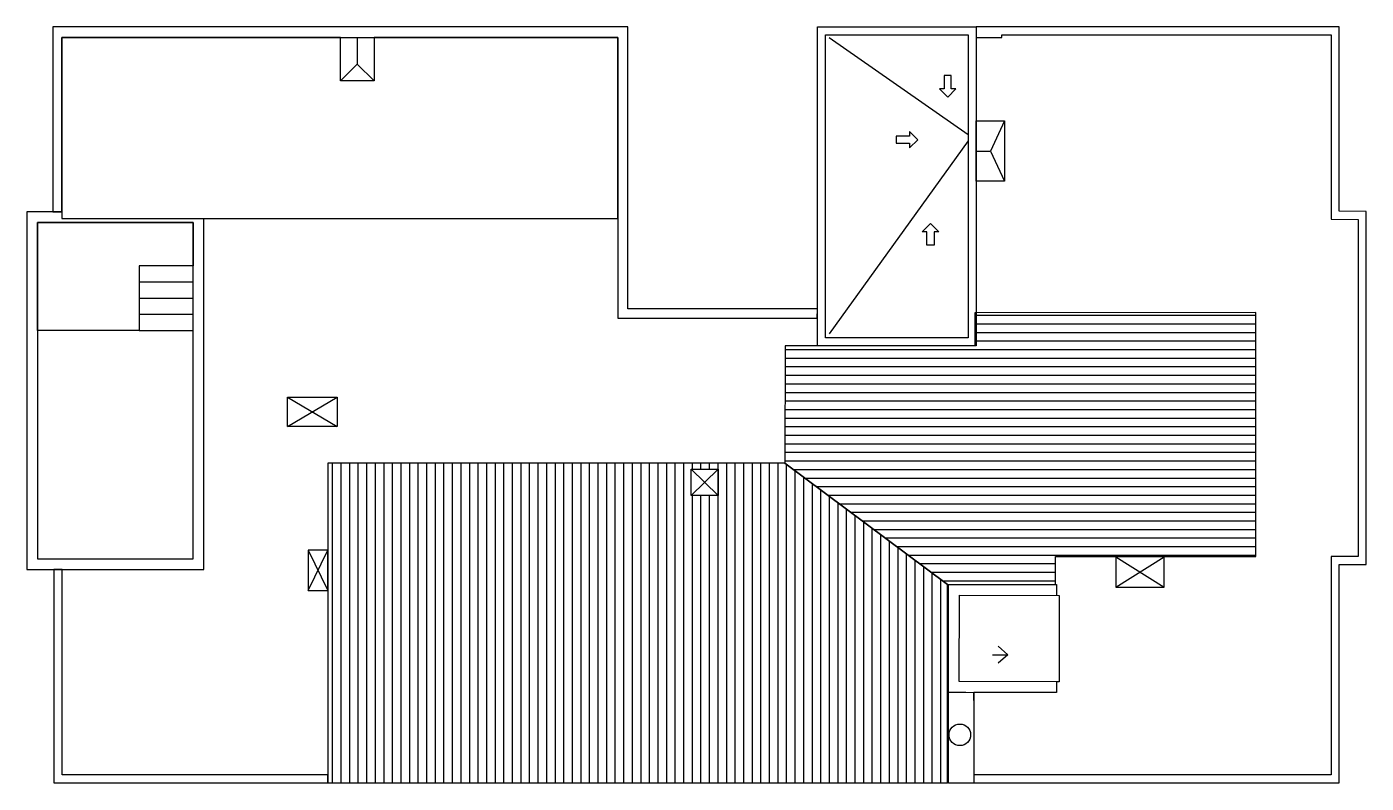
# Model space of a CAD drawing. Header units: metres. Extents: x 219 to 707, y -561 to -17.
# Drawn here: x 340.77 to 365.59, y -334.34 to -320.32 of the extents above; entities that cross this region are included whole.
import ezdxf

# ---------------------------------------------------------------- set-up
doc = ezdxf.new("R2010")
doc.units = ezdxf.units.M
doc.linetypes.add('CONTINUA', pattern=[0])
doc.linetypes.add('HIDDEN', pattern=[0.375, 0.25, -0.125])
for name, color, linetype in [('1', 1, 'Continuous'), ('2', 2, 'Continuous'), ('A-Proyección', 1, 'HIDDEN'), ('Metalico', 1, 'Continuous'), ('PISO', 251, 'Continuous'), ('SAN', 1, 'Continuous')]:
    doc.layers.add(name, color=color, linetype=linetype)

# ---------------------------------------------------------------- blocks, each defined once
blk = doc.blocks.new('bghst')
at = {"layer": 'SAN'}
for p, q in [((2788.516, 1345.669), (2788.516, 1345.561)), ((2788.516, 1345.396), (2788.516, 1345.288))]:
    blk.add_line(p, q, dxfattribs=at)
for points in [[(2788.516, 1345.561), (2788.205, 1345.561), (2788.205, 1345.396), (2788.516, 1345.396)], [(2788.516, 1345.288), (2788.707, 1345.478), (2788.516, 1345.669)]]:
    blk.add_lwpolyline(points, dxfattribs=at)

msp = doc.modelspace()

# ---------------------------------------------------------------- hatches: boundary and pattern name
at = {"layer": '1', "transparency": 33554687}
h = msp.add_hatch(dxfattribs=at)
h.set_pattern_fill('ANSI31', color=256, scale=0.05, angle=135)
h.set_pattern_definition([(180, (-19.96063, -24.99764), (-1e-17, -0.15875), [])])
h.paths.add_polyline_path([(357.923, -326.236), (357.923, -330.662), (359.826, -330.663), (359.826, -330.144), (363.541, -330.144), (363.541, -325.622), (358.331, -325.627), (358.331, -326.236)])
h = msp.add_hatch(dxfattribs=at)
h.set_pattern_fill('ANSI31', color=256, scale=0.05, angle=135)
h.set_pattern_definition([(180, (0.03937, -24.99764), (-1e-17, -0.15875), [])])
h.paths.add_polyline_path([(357.923, -326.236), (354.817, -326.239), (354.81, -328.413), (357.826, -330.662), (357.923, -330.662)])
h = msp.add_hatch(dxfattribs=at)
h.set_pattern_fill('ANSI31', color=256, scale=0.05, angle=45)
h.set_pattern_definition([(90, (0.03937, 0.00236), (-0.15875, 0), [])])
h.paths.add_polyline_path([(357.827, -334.337), (357.827, -330.662), (354.81, -328.413), (346.344, -328.413), (346.344, -334.338)])
h.paths.add_polyline_path([(353.575, -329.013), (353.078, -329.013), (353.078, -328.524), (353.575, -328.524)], flags=16)

# ---------------------------------------------------------------- linework, layer by layer
for p, q in [((358.947, -331.963), (358.763, -331.805)), ((358.659, -331.963), (358.947, -331.963)), ((358.947, -331.963), (358.763, -332.121))]:
    msp.add_line(p, q)
at = {"layer": '1'}
for p, q in [((355.635, -320.524), (358.206, -322.321, 0)), ((358.206, -322.44, 0), (355.635, -326.012, 0))]:
    msp.add_line(p, q, dxfattribs=at)
at = {"layer": '2', "color": 2}
for points in [[(357.923, -330.662), (359.826, -330.663), (359.826, -330.144), (363.541, -330.144), (363.541, -325.622), (358.331, -325.627), (358.331, -326.236), (357.923, -326.236)], [(357.923, -326.236), (354.817, -326.239), (354.81, -328.413), (357.827, -330.662), (357.923, -330.662)]]:
    msp.add_lwpolyline(points, dxfattribs=at)
msp.add_lwpolyline([(354.81, -328.413), (346.344, -328.413), (346.344, -334.338), (357.827, -334.337), (357.827, -330.662)], close=True, dxfattribs=at)
at = {"layer": 'A-Proyección', "linetype": 'CONTINUA'}
for points in [[(355.415, -325.55), (351.9, -325.552), (351.9, -320.324), (341.246, -320.324), (341.246, -323.752), (341.415, -323.752), (341.416, -320.524), (351.715, -320.524), (351.715, -325.722), (355.414, -325.722)], [(358.355, -320.524), (358.835, -320.524), (358.835, -320.474), (364.935, -320.474), (364.935, -323.891), (365.435, -323.893), (365.435, -330.139), (364.934, -330.139), (364.934, -334.188), (358.314, -334.189), (358.314, -334.338), (365.084, -334.338), (365.084, -330.289), (365.585, -330.289), (365.585, -323.744), (365.085, -323.741), (365.085, -320.324), (358.355, -320.324)], [(340.965, -330.182), (343.845, -330.182), (343.845, -323.952), (340.965, -323.952)], [(343.845, -323.952), (343.845, -324.752), (342.845, -324.752), (342.845, -325.952), (340.965, -325.952), (340.965, -323.952)], [(345.599, -327.191), (346.519, -327.191), (346.519, -327.73), (345.599, -327.73)], [(353.078, -328.524), (353.575, -328.524), (353.575, -329.013), (353.078, -329.013)], [(345.979, -330.77), (346.344, -330.77), (346.344, -330.024), (345.979, -330.024)], [(360.944, -330.709), (361.844, -330.709), (361.844, -330.145), (360.944, -330.145)], [(346.344, -334.338), (346.344, -334.188), (341.419, -334.187), (341.419, -330.382), (341.269, -330.382), (341.269, -334.337)]]:
    msp.add_lwpolyline(points, close=True, dxfattribs=at)
at = {"layer": 'A-Proyección', "linetype": 'CONTINUA', "elevation": 0}
for points in [[(358.356, -326.236), (355.415, -326.236), (355.415, -320.324), (358.356, -320.324)], [(358.206, -326.086), (355.565, -326.086), (355.565, -320.474), (358.206, -320.474)], [(358.356, -322.069), (358.885, -322.069), (358.885, -323.184), (358.356, -323.184)]]:
    msp.add_lwpolyline(points, close=True, dxfattribs=at)
at = {"layer": 'A-Proyección', "linetype": 'CONTINUA'}
for points in [[(341.416, -323.874), (351.715, -323.874), (351.715, -320.524), (347.2, -320.524), (347.2, -321.326), (346.579, -321.326), (346.579, -320.524), (341.416, -320.524), (341.416, -323.874)], [(346.89, -320.524), (346.89, -321.016)], [(346.579, -321.326), (346.89, -321.016), (347.2, -321.326)], [(341.416, -323.752), (340.765, -323.752), (340.765, -330.382), (344.045, -330.382), (344.045, -323.874)], [(342.845, -324.752), (342.845, -325.052), (343.845, -325.052), (343.845, -324.752)], [(342.845, -325.052), (342.845, -325.352), (343.845, -325.352), (343.845, -325.052)], [(342.845, -325.352), (342.845, -325.652), (343.845, -325.652), (343.845, -325.352)], [(342.845, -325.652), (342.845, -325.952), (343.845, -325.952), (343.845, -325.652)], [(345.599, -327.191), (346.519, -327.73)], [(345.599, -327.73), (346.519, -327.191)], [(353.078, -328.524), (353.575, -329.013)], [(353.078, -329.013), (353.575, -328.524)], [(345.979, -330.024), (346.344, -330.77)], [(345.979, -330.77), (346.344, -330.024)], [(360.944, -330.709), (361.844, -330.145)], [(360.944, -330.145), (361.844, -330.709)], [(358.314, -334.192), (358.314, -334.34), (357.845, -334.343), (357.845, -332.66), (358.314, -332.657), (358.314, -334.192)]]:
    msp.add_lwpolyline(points, dxfattribs=at)
at = {"layer": 'A-Proyección', "linetype": 'CONTINUA', "elevation": 0}
for points in [[(358.885, -322.069), (358.621, -322.626)], [(358.356, -322.626), (358.621, -322.626)], [(358.621, -322.626), (358.885, -323.184)]]:
    msp.add_lwpolyline(points, dxfattribs=at)
at = {"layer": 'Metalico'}
msp.add_circle((358.055, -333.446, 0), 0.2, dxfattribs=at)
at = {"layer": 'PISO'}
msp.add_line((358.314, -332.808), (358.314, -332.66), dxfattribs=at)
at = {"layer": 'PISO', "elevation": 0}
for points in [[(358.164, -332.66), (357.845, -332.66), (357.846, -330.66), (359.846, -330.663), (359.846, -330.862)], [(359.846, -332.463), (358.045, -332.46), (358.046, -330.86), (359.896, -330.862), (359.896, -332.463), (359.846, -332.463)], [(359.846, -332.463), (359.846, -332.662), (358.314, -332.66)]]:
    msp.add_lwpolyline(points, dxfattribs=at)

# ---------------------------------------------------------------- block references
at = {"yscale": 0.8000000000001819, "zscale": 0.8000000000001819, "rotation": 270}
for p, xscale in [((-718.553, 1909.339, 0), 0.8000000000001819), ((-718.872, -2554.937, 0), -0.8000000000001819)]:
    msp.add_blockref('bghst', p, dxfattribs=dict(at, xscale=xscale))
at = {"xscale": 0.8000000000001819, "yscale": 0.8000000000001819, "zscale": 0.8000000000001819}
msp.add_blockref('bghst', (-1873.691, -1398.799, 0), dxfattribs=at)

doc.saveas('drawing.dxf')
